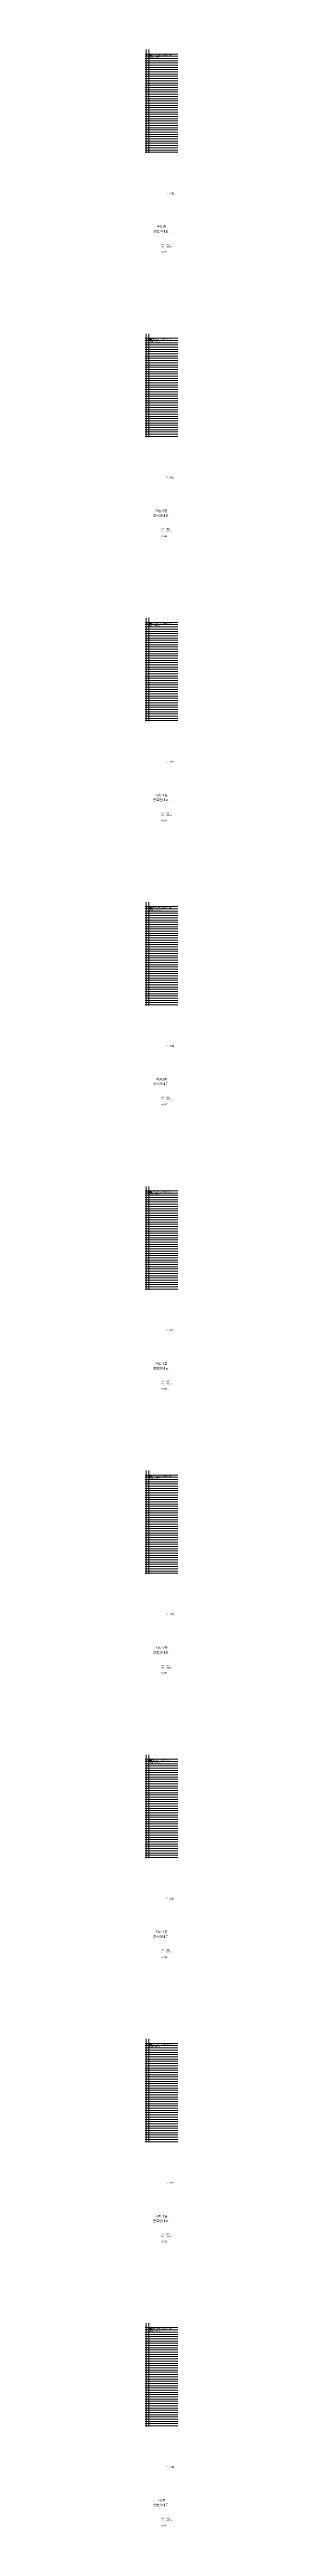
# Model space of a CAD drawing. Header units: millimetres. Extents: x 3479419 to 5579419, y 522746 to 3162891.
# Drawn here: x 5117244 to 5151369, y 552445 to 3140883 of the extents above; entities that cross this region are included whole.
import ezdxf
from ezdxf.enums import TextEntityAlignment as Align

# ---------------------------------------------------------------- set-up
doc = ezdxf.new("R2010")
doc.units = ezdxf.units.MM
for name, color, linetype, lineweight in [('A-BORD-TEXT', 3, 'Continuous', 25), ('A-MKXX-SYMB', 7, 'Continuous', 25), ('A-XXXX-SYMB', 7, 'Continuous', 25), ('A-XXXX-TXT2', 3, 'Continuous', 25)]:
    doc.layers.add(name, color=color, linetype=linetype, lineweight=lineweight)
doc.layers.add('A-XXXX-NPLT', color=144, linetype='Continuous', lineweight=15, plot=False)
doc.styles.add('맑은 고딕', font='malgun.ttf')
doc.styles.add('맑은고딕', font='malgun.ttf')

# ---------------------------------------------------------------- blocks, each defined once
blk = doc.blocks.new('NOTE(220317)')
at = {"layer": 'A-XXXX-NPLT'}
for p, q in [((1010610, 179546), (1011975, 179546)), ((1010610, 179453), (1011975, 179453)), ((1010610, 179359), (1011975, 179359)), ((1010610, 179266), (1011975, 179266)), ((1010610, 179173), (1011975, 179173)), ((1010650, 179733), (1010650, 175413)), ((1010760, 179733), (1010760, 175413)), ((1010610, 179079), (1011975, 179079)), ((1010610, 178986), (1011975, 178986)), ((1010610, 178893), (1011975, 178893)), ((1010610, 178799), (1011975, 178799)), ((1010610, 178706), (1011975, 178706)), ((1010610, 178613), (1011975, 178613)), ((1010610, 178519), (1011975, 178519)), ((1010610, 178426), (1011975, 178426)), ((1010610, 178333), (1011975, 178333)), ((1010610, 178239), (1011975, 178239)), ((1010610, 178146), (1011975, 178146)), ((1010610, 178053), (1011975, 178053)), ((1010610, 177959), (1011975, 177959)), ((1010610, 177866), (1011975, 177866)), ((1010610, 177773), (1011975, 177773)), ((1010610, 177679), (1011975, 177679)), ((1010610, 177586), (1011975, 177586)), ((1010610, 177493), (1011975, 177493)), ((1010610, 177399), (1011975, 177399)), ((1010610, 177306), (1011975, 177306)), ((1010610, 177213), (1011975, 177213)), ((1010610, 177119), (1011975, 177119)), ((1010610, 177026), (1011975, 177026)), ((1010610, 176933), (1011975, 176933)), ((1010610, 176839), (1011975, 176839)), ((1010610, 176746), (1011975, 176746)), ((1010610, 176653), (1011975, 176653)), ((1010610, 176559), (1011975, 176559)), ((1010610, 176466), (1011975, 176466)), ((1010610, 176373), (1011975, 176373)), ((1010610, 176279), (1011975, 176279)), ((1010610, 176186), (1011975, 176186)), ((1010610, 176093), (1011975, 176093)), ((1010610, 175999), (1011975, 175999)), ((1010610, 175906), (1011975, 175906)), ((1010610, 175813), (1011975, 175813)), ((1010610, 175719), (1011975, 175719)), ((1010610, 175626), (1011975, 175626)), ((1010610, 175533), (1011975, 175533)), ((1010610, 175439), (1011975, 175439))]:
    blk.add_line(p, q, dxfattribs=at)
blk = doc.blocks.new('단')
at = {"layer": 'A-XXXX-SYMB'}
blk.add_circle((0, 0), 500, dxfattribs=at)
at = {"layer": 'A-XXXX-TXT2', "ltscale": 100, "style": '맑은 고딕'}
blk.add_text('단', height=500, dxfattribs=at).set_placement((0, 0), align=Align.MIDDLE_CENTER)
blk = doc.blocks.new('NOTE_평면도')
at = {"layer": 'A-MKXX-SYMB', "xscale": 0.04, "yscale": 0.04, "zscale": 0.04}
blk.add_blockref('단', (7658, 4995), dxfattribs=at)
at = {"layer": 'A-XXXX-TXT2', "style": '맑은 고딕'}
for s, p in [('01.', (7577, 4995)), ('도어를 사용할것.', (7632, 4948)), ('    표기된 도어는 단열성능이 있는', (7632, 4995))]:
    blk.add_text(s, height=25, dxfattribs=at).set_placement(p, align=Align.MIDDLE_LEFT)

msp = doc.modelspace()

# ---------------------------------------------------------------- block references
for name, p, xscale, yscale, zscale in [('NOTE(220317)', (-20148001.6, -1352435.1), 25, 25, 25), ('NOTE_평면도', (4739418.8, 2885270.6), 50, 50, 50), ('NOTE(220317)', (-20148001.6, -1649435.1), 25, 25, 25), ('NOTE_평면도', (4739418.8, 2588270.6), 50, 50, 50), ('NOTE(220317)', (-20148001.6, -1946435.1), 25, 25, 25), ('NOTE_평면도', (4739418.8, 2291270.6), 50, 50, 50), ('NOTE(220317)', (-20148001.6, -2243435.1), 25, 25, 25), ('NOTE_평면도', (4739418.8, 1994270.6), 50, 50, 50), ('NOTE(220317)', (-20148001.6, -2540435.1), 25, 25, 25), ('NOTE_평면도', (4739418.8, 1697270.6), 50, 50, 50), ('NOTE(220317)', (-20148001.6, -2837435.1), 25, 25, 25), ('NOTE_평면도', (4739418.8, 1400270.6), 50, 50, 50), ('NOTE(220317)', (-20148001.6, -3134435.1), 25, 25, 25), ('NOTE_평면도', (4739418.8, 1103270.6), 50, 50, 50), ('NOTE(220317)', (-20148001.6, -3431435.1), 25, 25, 25), ('NOTE_평면도', (4739418.8, 806270.6), 50, 50, 50), ('NOTE(220317)', (-20148001.6, -3728435.1), 25, 25, 25), ('NOTE_평면도', (4739418.8, 509270.6), 50, 50, 50)]:
    msp.add_blockref(name, p, dxfattribs=dict(xscale=xscale, yscale=yscale, zscale=zscale))

# ---------------------------------------------------------------- texts
at = {"layer": 'A-BORD-TEXT', "style": '맑은고딕'}
for p in [(5147561.5, 2989731.8), (5147561.5, 2692731.8), (5147561.5, 2395731.8), (5147561.5, 2098731.8), (5147561.5, 1801731.8), (5147561.5, 1504731.8), (5147561.5, 1207731.8), (5147561.5, 910731.8), (5147561.5, 613731.8)]:
    msp.add_text('이 성 환', height=1750, dxfattribs=at).set_placement(p, align=Align.RIGHT)
for s, p in [('옥탑층', (5134315.1, 2955703.6)), ('지상 9층', (5134315.1, 2658703.6)), ('지상 4층', (5134315.1, 2361703.6)), ('지상3층', (5134315.1, 2064703.6)), ('지상 2층', (5134315.1, 1767703.6)), ('지상 1층', (5134315.1, 1470703.6)), ('지하 1층', (5134315.1, 1173703.6)), ('지하 2층', (5134315.1, 876703.6)), ('PIT층', (5134315.1, 579703.6))]:
    msp.add_text(s, height=2500, dxfattribs=at).set_placement(p, align=Align.MIDDLE_CENTER)
for s, height, p in [('A1 : 1/500', 1500, (5134091.6, 2936255)), ('A3 : 1/1000', 1500, (5134091.6, 2933987.6)), ('A-823', 1750, (5134091.6, 2928469.4)), ('A1 : 1/500', 1500, (5134091.6, 2639255)), ('A3 : 1/1000', 1500, (5134091.6, 2636987.6)), ('A-822', 1750, (5134091.6, 2631469.4)), ('A1 : 1/500', 1500, (5134091.6, 2342255)), ('A3 : 1/1000', 1500, (5134091.6, 2339987.6)), ('A-818', 1750, (5134091.6, 2334469.4)), ('A1 : 1/500', 1500, (5134091.6, 2045255)), ('A3 : 1/1000', 1500, (5134091.6, 2042987.6)), ('A-817', 1750, (5134091.6, 2037469.4)), ('A1 : 1/500', 1500, (5134091.6, 1748255)), ('A3 : 1/1000', 1500, (5134091.6, 1745987.6)), ('A-816', 1750, (5134091.6, 1740469.4)), ('A1 : 1/500', 1500, (5134091.6, 1451255)), ('A3 : 1/1000', 1500, (5134091.6, 1448987.6)), ('A-815', 1750, (5134091.6, 1443469.4)), ('A1 : 1/500', 1500, (5134091.6, 1154255)), ('A3 : 1/1000', 1500, (5134091.6, 1151987.6)), ('A-814', 1750, (5134091.6, 1146469.4)), ('A1 : 1/500', 1500, (5134091.6, 857255)), ('A3 : 1/1000', 1500, (5134091.6, 854987.6)), ('A-813', 1750, (5134091.6, 849469.4)), ('A1 : 1/500', 1500, (5134091.6, 560255)), ('A3 : 1/1000', 1500, (5134091.6, 557987.6)), ('A-812', 1750, (5134091.6, 552469.4))]:
    msp.add_text(s, height=height, dxfattribs=at).set_placement(p)
at = {"layer": 'A-BORD-TEXT', "char_height": 2500, "width": 35688.812, "attachment_point": 1, "style": '맑은고딕'}
for insert in [(5125429.7, 2952039.7), (5125429.7, 2655039.7), (5125429.7, 2358039.7), (5125429.7, 2061039.7), (5125429.7, 1764039.7), (5125429.7, 1467039.7), (5125429.7, 1170039.7), (5125429.7, 873039.7), (5125429.7, 576039.7)]:
    msp.add_mtext('창호안내도', dxfattribs=dict(at, insert=insert))

doc.saveas('drawing.dxf')
